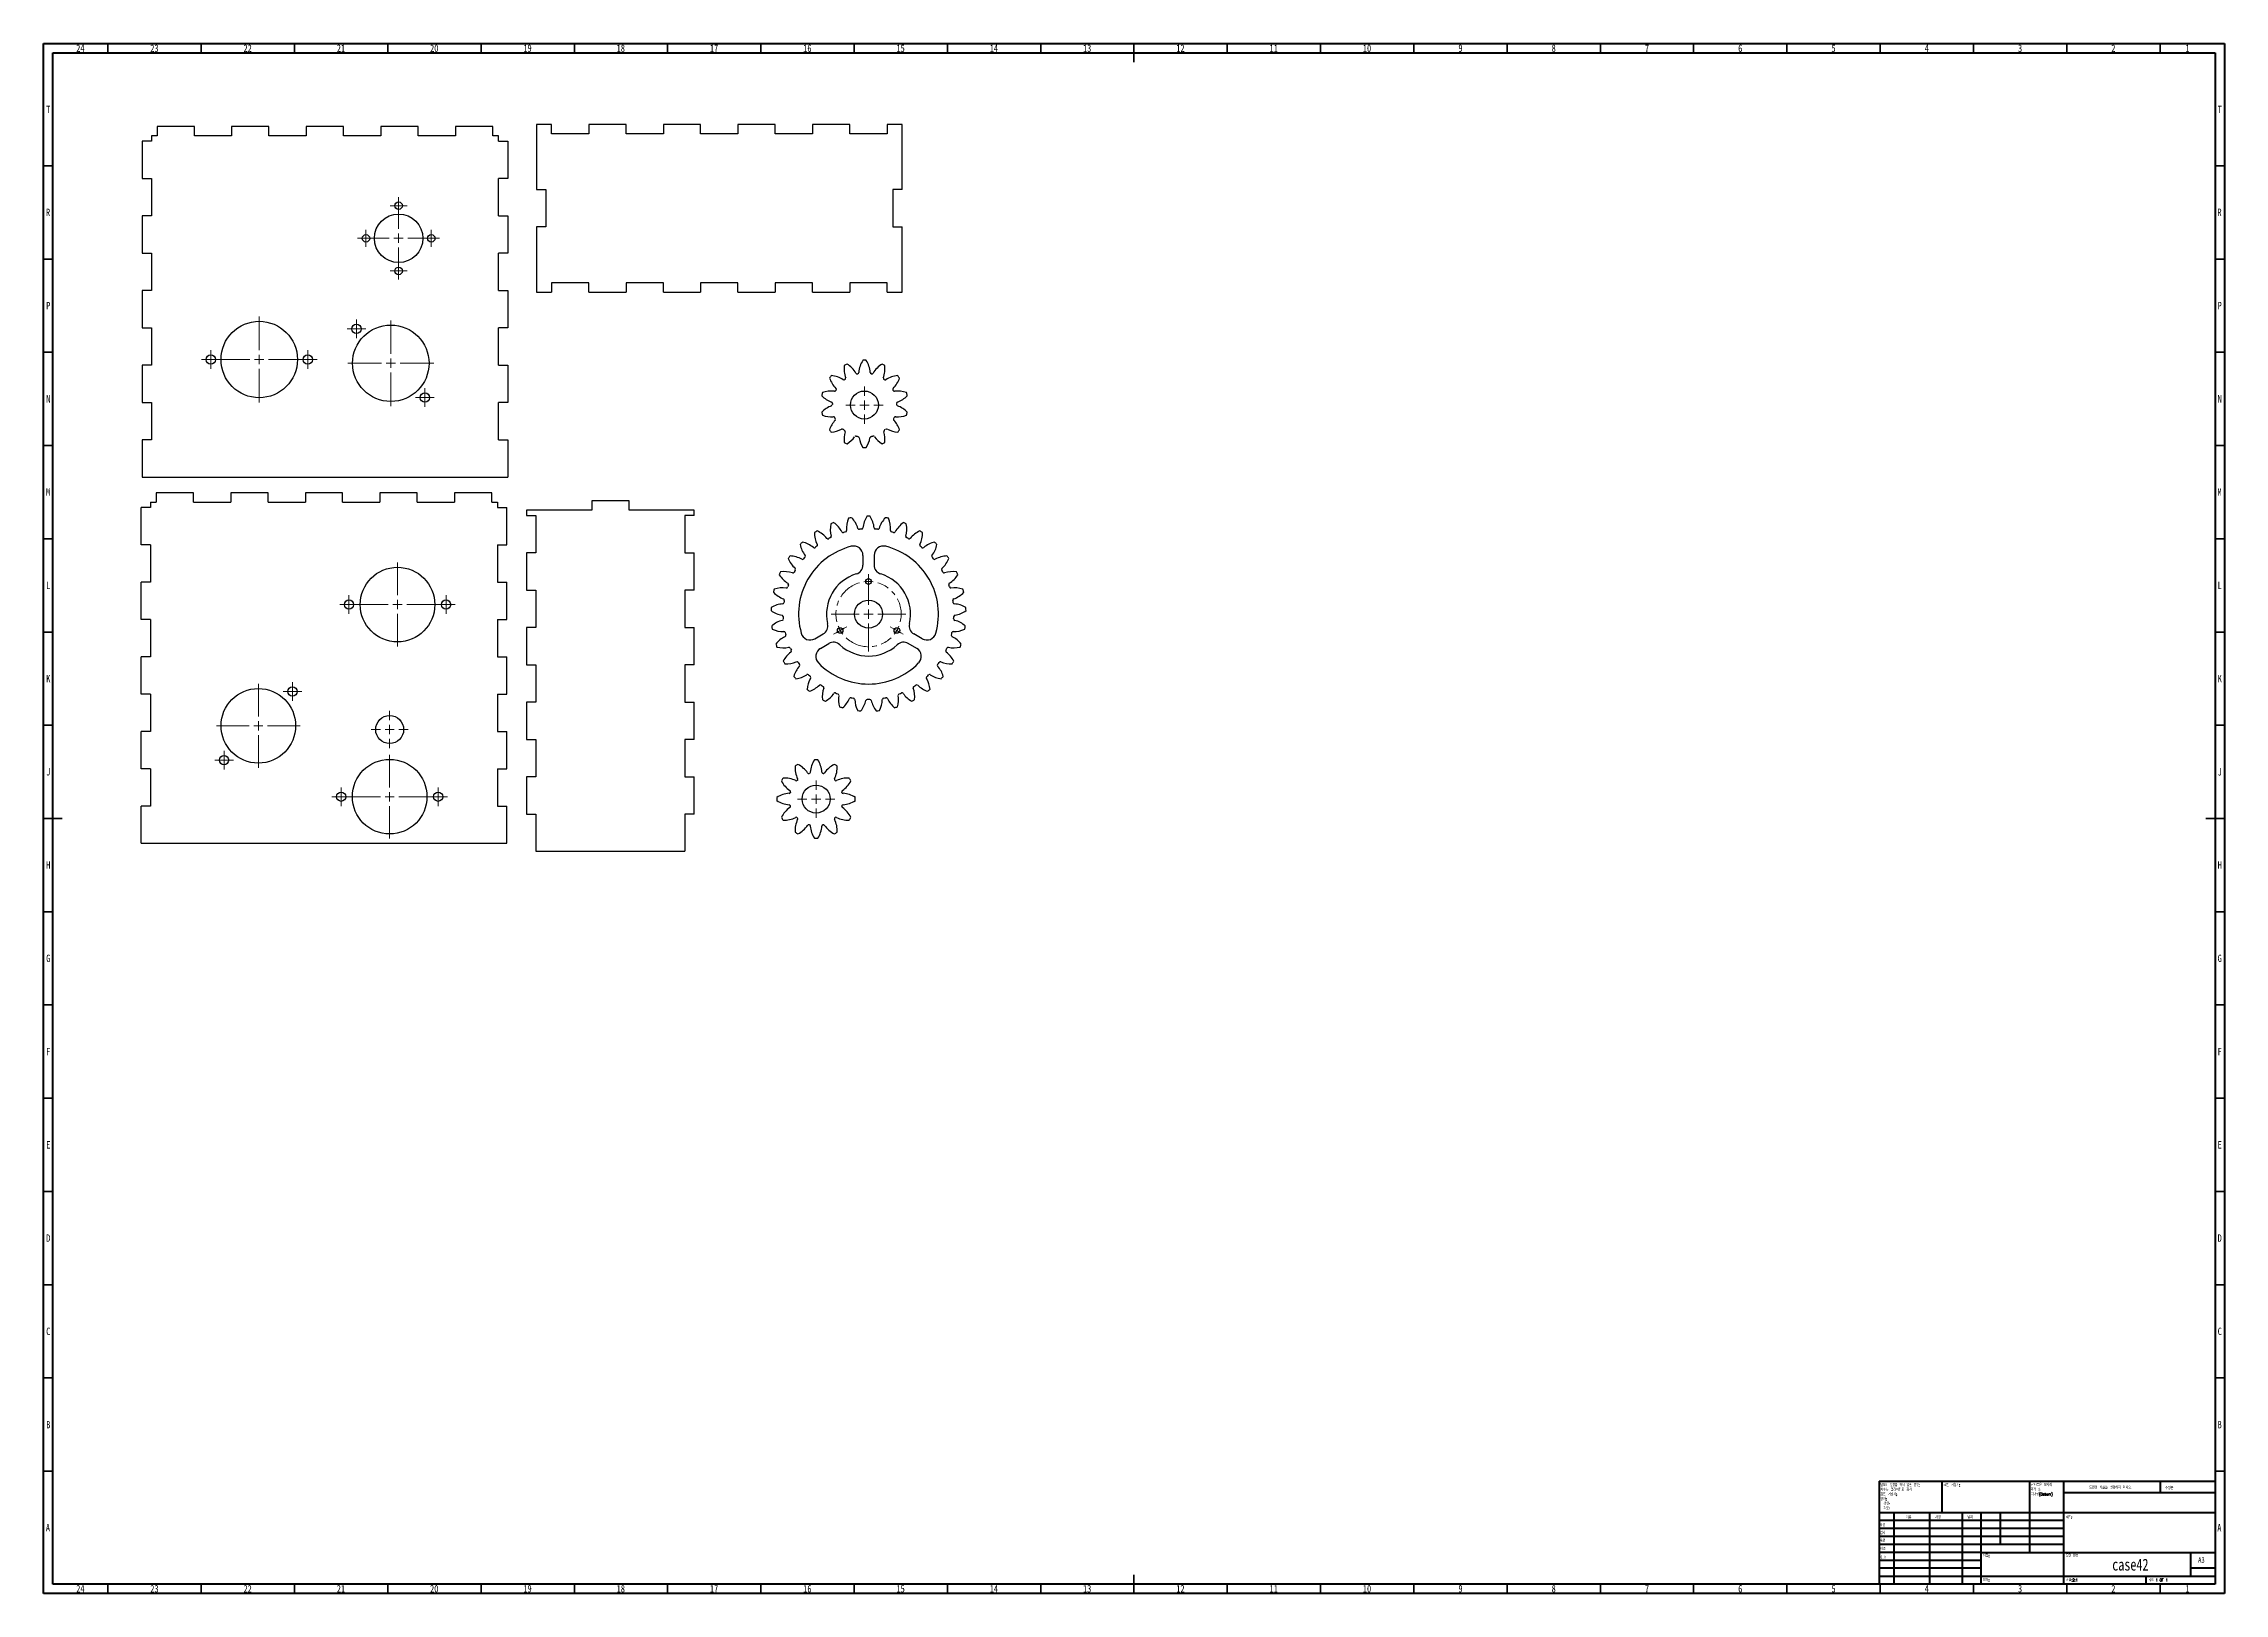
# Model space of a CAD drawing. Header units: millimetres. Extents: x 15 to 1184, y 5 to 836.
import ezdxf

# ---------------------------------------------------------------- set-up
doc = ezdxf.new("R2010")
doc.units = ezdxf.units.MM
doc.linetypes.add('CENTERX2', pattern=[20.32, 12.7, -2.54, 2.54, -2.54])
doc.styles.add('SLDTEXTSTYLE0', font='TXT', dxfattribs={"width": 0.75})
doc.styles.add('SLDTEXTSTYLE1', font='TXT', dxfattribs={"width": 0.75, "bigfont": 'bigfont'})
doc.styles.add('SLDTEXTSTYLE2', font='TXT', dxfattribs={"width": 0.691176, "bigfont": 'bigfont'})
doc.styles.add('SLDTEXTSTYLE3', font='TXT', dxfattribs={"width": 0.6875, "bigfont": 'bigfont'})
doc.styles.add('SLDTEXTSTYLE4', font='TXT', dxfattribs={"width": 0.7, "bigfont": 'bigfont'})
doc.styles.add('SLDTEXTSTYLE5', font='TXT', dxfattribs={"width": 0.666667, "bigfont": 'bigfont'})

msp = doc.modelspace()

# ---------------------------------------------------------------- texts
at = {"color": 7, "linetype": 'Continuous', "lineweight": 0}
for s, insert, char_height, attachment_point, style in [('24', (34.7, 835.5), 3.97, 2, 'SLDTEXTSTYLE0'), ('23', (74.4, 835.5), 3.97, 2, 'SLDTEXTSTYLE0'), ('22', (124.4, 835.5), 3.97, 2, 'SLDTEXTSTYLE0'), ('21', (174.4, 835.5), 3.97, 2, 'SLDTEXTSTYLE0'), ('20', (224.4, 835.5), 3.97, 2, 'SLDTEXTSTYLE0'), ('19', (274.4, 835.5), 3.97, 2, 'SLDTEXTSTYLE0'), ('18', (324.4, 835.5), 3.97, 2, 'SLDTEXTSTYLE0'), ('17', (374.4, 835.5), 3.97, 2, 'SLDTEXTSTYLE0'), ('16', (424.4, 835.5), 3.97, 2, 'SLDTEXTSTYLE0'), ('15', (474.4, 835.5), 3.97, 2, 'SLDTEXTSTYLE0'), ('14', (524.4, 835.5), 3.97, 2, 'SLDTEXTSTYLE0'), ('13', (574.4, 835.5), 3.97, 2, 'SLDTEXTSTYLE0'), ('12', (624.4, 835.5), 3.97, 2, 'SLDTEXTSTYLE0'), ('11', (674.4, 835.5), 3.97, 2, 'SLDTEXTSTYLE0'), ('10', (724.4, 835.5), 3.97, 2, 'SLDTEXTSTYLE0'), ('9', (774.5, 835.5), 3.97, 2, 'SLDTEXTSTYLE0'), ('8', (824.5, 835.5), 3.97, 2, 'SLDTEXTSTYLE0'), ('7', (874.5, 835.5), 3.97, 2, 'SLDTEXTSTYLE0'), ('6', (924.5, 835.5), 3.97, 2, 'SLDTEXTSTYLE0'), ('5', (974.5, 835.5), 3.97, 2, 'SLDTEXTSTYLE0'), ('4', (1024.5, 835.5), 3.97, 2, 'SLDTEXTSTYLE0'), ('3', (1074.5, 835.5), 3.97, 2, 'SLDTEXTSTYLE0'), ('2', (1124.5, 835.5), 3.97, 2, 'SLDTEXTSTYLE0'), ('1', (1164.2, 835.5), 3.97, 2, 'SLDTEXTSTYLE0'), ('T', (17.5, 802.7), 3.97, 2, 'SLDTEXTSTYLE0'), ('T', (1181.5, 802.7), 3.97, 2, 'SLDTEXTSTYLE0'), ('R', (17.4, 747.5), 3.97, 2, 'SLDTEXTSTYLE0'), ('R', (1181.4, 747.5), 3.97, 2, 'SLDTEXTSTYLE0'), ('P', (17.5, 697.5), 3.97, 2, 'SLDTEXTSTYLE0'), ('P', (1181.5, 697.5), 3.97, 2, 'SLDTEXTSTYLE0'), ('N', (17.5, 647.5), 3.97, 2, 'SLDTEXTSTYLE0'), ('N', (1181.5, 647.5), 3.97, 2, 'SLDTEXTSTYLE0'), ('M', (17.4, 597.5), 3.97, 2, 'SLDTEXTSTYLE0'), ('M', (1181.4, 597.5), 3.97, 2, 'SLDTEXTSTYLE0'), ('L', (17.5, 547.5), 3.97, 2, 'SLDTEXTSTYLE0'), ('L', (1181.5, 547.5), 3.97, 2, 'SLDTEXTSTYLE0'), ('K', (17.5, 497.5), 3.97, 2, 'SLDTEXTSTYLE0'), ('K', (1181.5, 497.5), 3.97, 2, 'SLDTEXTSTYLE0'), ('J', (17.5, 447.5), 3.97, 2, 'SLDTEXTSTYLE0'), ('J', (1181.5, 447.5), 3.97, 2, 'SLDTEXTSTYLE0'), ('H', (17.5, 397.5), 3.97, 2, 'SLDTEXTSTYLE0'), ('H', (1181.5, 397.5), 3.97, 2, 'SLDTEXTSTYLE0'), ('G', (17.5, 347.5), 3.97, 2, 'SLDTEXTSTYLE0'), ('G', (1181.5, 347.5), 3.97, 2, 'SLDTEXTSTYLE0'), ('F', (17.5, 297.5), 3.97, 2, 'SLDTEXTSTYLE0'), ('F', (1181.5, 297.5), 3.97, 2, 'SLDTEXTSTYLE0'), ('E', (17.5, 247.5), 3.97, 2, 'SLDTEXTSTYLE0'), ('E', (1181.5, 247.5), 3.97, 2, 'SLDTEXTSTYLE0'), ('D', (17.5, 197.5), 3.97, 2, 'SLDTEXTSTYLE0'), ('D', (1181.5, 197.5), 3.97, 2, 'SLDTEXTSTYLE0'), ('C', (17.5, 147.5), 3.97, 2, 'SLDTEXTSTYLE0'), ('C', (1181.5, 147.5), 3.97, 2, 'SLDTEXTSTYLE0'), ('B', (17.5, 97.5), 3.97, 2, 'SLDTEXTSTYLE0'), ('B', (1181.5, 97.5), 3.97, 2, 'SLDTEXTSTYLE0'), ('표면 거칠기:', (1033.4, 63.9), 1.5, 1, 'SLDTEXTSTYLE1'), ('도면의 배율을 변경하지 마시오.', (1111.6, 62.5), 1.5, 1, 'SLDTEXTSTYLE1'), ('수정본', (1152.3, 62.3), 1.5, 1, 'SLDTEXTSTYLE1'), ('A', (17.3, 42.2), 3.97, 2, 'SLDTEXTSTYLE0'), ('작성', (999.2, 42.4), 1.5, 1, 'SLDTEXTSTYLE1'), ('검사', (999.4, 38.2), 1.5, 1, 'SLDTEXTSTYLE1'), ('이름', (1013.3, 46.5), 1.5, 1, 'SLDTEXTSTYLE1'), ('서명', (1029, 46.6), 1.5, 1, 'SLDTEXTSTYLE1'), ('날짜', (1046.2, 46.6), 1.5, 1, 'SLDTEXTSTYLE1'), ('제목:', (1099, 46.6), 1.5, 1, 'SLDTEXTSTYLE1'), ('A', (1181.3, 42.2), 3.97, 2, 'SLDTEXTSTYLE0'), ('승인', (999.4, 34.1), 1.5, 1, 'SLDTEXTSTYLE1'), ('제조', (999.5, 29.7), 1.5, 1, 'SLDTEXTSTYLE1'), ('Q.A', (999.7, 25.3), 1.5, 1, 'SLDTEXTSTYLE0'), ('재질:', (1054.6, 26), 1.5, 1, 'SLDTEXTSTYLE1'), ('도면 번호', (1099.1, 26), 1.5, 1, 'SLDTEXTSTYLE4'), ('case42', (1133.6, 23.6), 6.35, 2, 'SLDTEXTSTYLE0'), ('A3', (1169.9, 24.4), 2.91, 1, 'SLDTEXTSTYLE0'), ('무게:', (1054.6, 12.9), 1.5, 1, 'SLDTEXTSTYLE1'), ('배율:2:1', (1099.1, 12.9), 1.5, 1, 'SLDTEXTSTYLE1'), ('시트 1 OF 1', (1143.5, 12.9), 1.5, 1, 'SLDTEXTSTYLE5'), ('24', (34.7, 9.5), 3.97, 2, 'SLDTEXTSTYLE0'), ('23', (74.4, 9.5), 3.97, 2, 'SLDTEXTSTYLE0'), ('22', (124.4, 9.5), 3.97, 2, 'SLDTEXTSTYLE0'), ('21', (174.4, 9.5), 3.97, 2, 'SLDTEXTSTYLE0'), ('20', (224.4, 9.5), 3.97, 2, 'SLDTEXTSTYLE0'), ('19', (274.4, 9.5), 3.97, 2, 'SLDTEXTSTYLE0'), ('18', (324.4, 9.5), 3.97, 2, 'SLDTEXTSTYLE0'), ('17', (374.4, 9.5), 3.97, 2, 'SLDTEXTSTYLE0'), ('16', (424.4, 9.5), 3.97, 2, 'SLDTEXTSTYLE0'), ('15', (474.4, 9.5), 3.97, 2, 'SLDTEXTSTYLE0'), ('14', (524.4, 9.5), 3.97, 2, 'SLDTEXTSTYLE0'), ('13', (574.4, 9.5), 3.97, 2, 'SLDTEXTSTYLE0'), ('12', (624.4, 9.5), 3.97, 2, 'SLDTEXTSTYLE0'), ('11', (674.4, 9.5), 3.97, 2, 'SLDTEXTSTYLE0'), ('10', (724.4, 9.5), 3.97, 2, 'SLDTEXTSTYLE0'), ('9', (774.5, 9.5), 3.97, 2, 'SLDTEXTSTYLE0'), ('8', (824.5, 9.5), 3.97, 2, 'SLDTEXTSTYLE0'), ('7', (874.5, 9.5), 3.97, 2, 'SLDTEXTSTYLE0'), ('6', (924.5, 9.5), 3.97, 2, 'SLDTEXTSTYLE0'), ('5', (974.5, 9.5), 3.97, 2, 'SLDTEXTSTYLE0'), ('4', (1024.5, 9.5), 3.97, 2, 'SLDTEXTSTYLE0'), ('3', (1074.5, 9.5), 3.97, 2, 'SLDTEXTSTYLE0'), ('2', (1124.5, 9.5), 3.97, 2, 'SLDTEXTSTYLE0'), ('1', (1164.2, 9.5), 3.97, 2, 'SLDTEXTSTYLE0')]:
    msp.add_mtext(s, dxfattribs=dict(at, insert=insert, char_height=char_height, attachment_point=attachment_point, style=style))

# ---------------------------------------------------------------- blocks, each defined once
blk = doc.blocks.new('SW_NOTE_0')
at = {"color": 0, "linetype": 'Continuous', "lineweight": 0, "char_height": 1.5, "attachment_point": 1}
for s, insert, style in [('별도의 설정을 하지 않은 경우:', (0, 1.9), 'SLDTEXTSTYLE2'), ('치수는 밀리미터로 표시', (0, -0.6), 'SLDTEXTSTYLE1'), ('표면 거칠기:', (0, -3.1), 'SLDTEXTSTYLE1'), ('공차:', (0, -5.6), 'SLDTEXTSTYLE1'), ('각도:', (1.7, -10.6), 'SLDTEXTSTYLE1'), ('선형:', (1.7, -8.1), 'SLDTEXTSTYLE1')]:
    blk.add_mtext(s, dxfattribs=dict(at, insert=insert, style=style))
blk = doc.blocks.new('SW_NOTE_0_1')
at = {"color": 0, "linetype": 'Continuous', "lineweight": 0, "char_height": 1.5, "attachment_point": 1}
for s, insert, style in [('날카로운 모서리', (0, 1.9), 'SLDTEXTSTYLE1'), ('제거 및', (0, -0.6), 'SLDTEXTSTYLE3'), ('디버링(Deburr)', (0, -3.1), 'SLDTEXTSTYLE1')]:
    blk.add_mtext(s, dxfattribs=dict(at, insert=insert, style=style))
blk = doc.blocks.new('SW_CENTERMARKSYMBOL_0')
at = {"color": 0, "linetype": 'Continuous', "lineweight": 18}
for p, q in [((0, 5), (0, 23)), ((-5, 0), (-23, 0)), ((0, 0), (-2.5, 0)), ((0, 0), (0, 2.5)), ((0, 0), (0, -2.5)), ((0, 0), (2.5, 0)), ((5, 0), (23, 0)), ((0, -5), (0, -23))]:
    blk.add_line(p, q, dxfattribs=at)
blk = doc.blocks.new('SW_CENTERMARKSYMBOL_1')
at = {"color": 0, "linetype": 'Continuous', "lineweight": 18}
for p, q in [((-2.5, 0), (-5, 0)), ((0, 0), (-2.5, 0)), ((0, 2.5), (0, 5)), ((0, 0), (0, 2.5)), ((0, 0), (0, -2.5)), ((0, 0), (2.5, 0)), ((2.5, 0), (5, 0)), ((0, -2.5), (0, -5))]:
    blk.add_line(p, q, dxfattribs=at)
blk = doc.blocks.new('SW_CENTERMARKSYMBOL_2')
at = {"color": 0, "linetype": 'Continuous', "lineweight": 18}
for p, q in [((-2.5, 0), (-5, 0)), ((0, 0), (-2.5, 0)), ((0, 2.5), (0, 5)), ((0, 0), (0, 2.5)), ((0, 0), (0, -2.5)), ((0, 0), (2.5, 0)), ((2.5, 0), (5, 0)), ((0, -2.5), (0, -5))]:
    blk.add_line(p, q, dxfattribs=at)
blk = doc.blocks.new('SW_CENTERMARKSYMBOL_3')
at = {"color": 0, "linetype": 'Continuous', "lineweight": 18}
for p, q in [((-2.5, 0), (-4.5, 0)), ((0, 0), (-2.5, 0)), ((0, 2.5), (0, 4.5)), ((0, 0), (0, 2.5)), ((0, 0), (0, -2.5)), ((0, 0), (2.5, 0)), ((2.5, 0), (4.5, 0)), ((0, -2.5), (0, -4.5))]:
    blk.add_line(p, q, dxfattribs=at)
blk = doc.blocks.new('SW_CENTERMARKSYMBOL_4')
at = {"color": 0, "linetype": 'Continuous', "lineweight": 18}
for p, q in [((0, 5), (0, 23)), ((-5, 0), (-23, 0)), ((0, 0), (-2.5, 0)), ((0, 0), (0, 2.5)), ((0, 0), (0, -2.5)), ((0, 0), (2.5, 0)), ((5, 0), (23, 0)), ((0, -5), (0, -23))]:
    blk.add_line(p, q, dxfattribs=at)
blk = doc.blocks.new('SW_CENTERMARKSYMBOL_5')
at = {"color": 0, "linetype": 'Continuous', "lineweight": 18}
for p, q in [((-2.5, 0), (-5, 0)), ((0, 0), (-2.5, 0)), ((0, 2.5), (0, 5)), ((0, 0), (0, 2.5)), ((0, 0), (0, -2.5)), ((0, 0), (2.5, 0)), ((2.5, 0), (5, 0)), ((0, -2.5), (0, -5))]:
    blk.add_line(p, q, dxfattribs=at)
blk = doc.blocks.new('SW_CENTERMARKSYMBOL_6')
at = {"color": 0, "linetype": 'Continuous', "lineweight": 18}
for p, q in [((-2.5, 0), (-5, 0)), ((0, 0), (-2.5, 0)), ((0, 2.5), (0, 5)), ((0, 0), (0, 2.5)), ((0, 0), (0, -2.5)), ((0, 0), (2.5, 0)), ((2.5, 0), (5, 0)), ((0, -2.5), (0, -5))]:
    blk.add_line(p, q, dxfattribs=at)
blk = doc.blocks.new('SW_CENTERMARKSYMBOL_7')
at = {"color": 0, "linetype": 'Continuous', "lineweight": 18}
for p, q in [((0, 5), (0, 15.5)), ((-5, 0), (-15.5, 0)), ((0, 0), (-2.5, 0)), ((0, 0), (0, 2.5)), ((0, 0), (0, -2.5)), ((0, 0), (2.5, 0)), ((5, 0), (15.5, 0)), ((0, -5), (0, -15.5))]:
    blk.add_line(p, q, dxfattribs=at)
blk = doc.blocks.new('SW_CENTERMARKSYMBOL_8')
at = {"color": 0, "linetype": 'Continuous', "lineweight": 18}
for p, q in [((-2.5, 0), (-4.5, 0)), ((0, 0), (-2.5, 0)), ((0, 2.5), (0, 4.5)), ((0, 0), (0, 2.5)), ((0, 0), (0, -2.5)), ((0, 0), (2.5, 0)), ((2.5, 0), (4.5, 0)), ((0, -2.5), (0, -4.5))]:
    blk.add_line(p, q, dxfattribs=at)
blk = doc.blocks.new('SW_CENTERMARKSYMBOL_9')
at = {"color": 0, "linetype": 'Continuous', "lineweight": 18}
for p, q in [((-2.5, 0), (-4.5, 0)), ((0, 0), (-2.5, 0)), ((0, 2.5), (0, 4.5)), ((0, 0), (0, 2.5)), ((0, 0), (0, -2.5)), ((0, 0), (2.5, 0)), ((2.5, 0), (4.5, 0)), ((0, -2.5), (0, -4.5))]:
    blk.add_line(p, q, dxfattribs=at)
blk = doc.blocks.new('SW_CENTERMARKSYMBOL_10')
at = {"color": 0, "linetype": 'Continuous', "lineweight": 18}
for p, q in [((-2.5, 0), (-4.5, 0)), ((0, 0), (-2.5, 0)), ((0, 2.5), (0, 4.5)), ((0, 0), (0, 2.5)), ((0, 0), (0, -2.5)), ((0, 0), (2.5, 0)), ((2.5, 0), (4.5, 0)), ((0, -2.5), (0, -4.5))]:
    blk.add_line(p, q, dxfattribs=at)
blk = doc.blocks.new('SW_CENTERMARKSYMBOL_11')
at = {"color": 0, "linetype": 'Continuous', "lineweight": 18}
for p, q in [((-5, 0), (-10, 0)), ((0, 0), (-2.5, 0)), ((0, 5), (0, 10)), ((0, 0), (0, 2.5)), ((0, 0), (0, -2.5)), ((0, 0), (2.5, 0)), ((5, 0), (10, 0)), ((0, -5), (0, -10))]:
    blk.add_line(p, q, dxfattribs=at)
blk = doc.blocks.new('SW_CENTERMARKSYMBOL_12')
at = {"color": 0, "linetype": 'Continuous', "lineweight": 18}
for p, q in [((0, 5), (0, 22.5)), ((-5, 0), (-22.5, 0)), ((0, 0), (-2.5, 0)), ((0, 0), (0, 2.5)), ((0, 0), (0, -2.5)), ((0, 0), (2.5, 0)), ((5, 0), (22.5, 0)), ((0, -5), (0, -22.5))]:
    blk.add_line(p, q, dxfattribs=at)
blk = doc.blocks.new('SW_CENTERMARKSYMBOL_13')
at = {"color": 0, "linetype": 'Continuous', "lineweight": 18}
for p, q in [((0, 5), (0, 22.5)), ((-5, 0), (-22.5, 0)), ((0, 0), (-2.5, 0)), ((0, 0), (0, 2.5)), ((0, 0), (0, -2.5)), ((0, 0), (2.5, 0)), ((5, 0), (22.5, 0)), ((0, -5), (0, -22.5))]:
    blk.add_line(p, q, dxfattribs=at)
blk = doc.blocks.new('SW_CENTERMARKSYMBOL_14')
at = {"color": 0, "linetype": 'Continuous', "lineweight": 18}
for p, q in [((0, 5), (0, 22.5)), ((-5, 0), (-22.5, 0)), ((0, 0), (-2.5, 0)), ((0, 0), (0, 2.5)), ((0, 0), (0, -2.5)), ((0, 0), (2.5, 0)), ((5, 0), (22.5, 0)), ((0, -5), (0, -22.5))]:
    blk.add_line(p, q, dxfattribs=at)
blk = doc.blocks.new('SW_CENTERMARKSYMBOL_15')
at = {"color": 0, "linetype": 'Continuous', "lineweight": 18}
for p, q in [((-2.5, 0), (-5, 0)), ((0, 0), (-2.5, 0)), ((0, 2.5), (0, 5)), ((0, 0), (0, 2.5)), ((0, 0), (0, -2.5)), ((0, 0), (2.5, 0)), ((2.5, 0), (5, 0)), ((0, -2.5), (0, -5))]:
    blk.add_line(p, q, dxfattribs=at)
blk = doc.blocks.new('SW_CENTERMARKSYMBOL_16')
at = {"color": 0, "linetype": 'Continuous', "lineweight": 18}
for p, q in [((-2.5, 0), (-5, 0)), ((0, 0), (-2.5, 0)), ((0, 2.5), (0, 5)), ((0, 0), (0, 2.5)), ((0, 0), (0, -2.5)), ((0, 0), (2.5, 0)), ((2.5, 0), (5, 0)), ((0, -2.5), (0, -5))]:
    blk.add_line(p, q, dxfattribs=at)
blk = doc.blocks.new('SW_CENTERMARKSYMBOL_17')
at = {"color": 0, "linetype": 'Continuous', "lineweight": 18}
for p, q in [((-2.5, 0), (-5, 0)), ((0, 0), (-2.5, 0)), ((0, 2.5), (0, 5)), ((0, 0), (0, 2.5)), ((0, 0), (0, -2.5)), ((0, 0), (2.5, 0)), ((2.5, 0), (5, 0)), ((0, -2.5), (0, -5))]:
    blk.add_line(p, q, dxfattribs=at)
blk = doc.blocks.new('SW_CENTERMARKSYMBOL_18')
at = {"color": 0, "linetype": 'Continuous', "lineweight": 18}
for p, q in [((-2.5, 0), (-5, 0)), ((0, 0), (-2.5, 0)), ((0, 2.5), (0, 5)), ((0, 0), (0, 2.5)), ((0, 0), (0, -2.5)), ((0, 0), (2.5, 0)), ((2.5, 0), (5, 0)), ((0, -2.5), (0, -5))]:
    blk.add_line(p, q, dxfattribs=at)
blk = doc.blocks.new('SW_CENTERMARKSYMBOL_19')
at = {"color": 0, "linetype": 'Continuous', "lineweight": 18}
for p, q in [((-2.5, 0), (-5, 0)), ((0, 0), (-2.5, 0)), ((0, 2.5), (0, 5)), ((0, 0), (0, 2.5)), ((0, 0), (0, -2.5)), ((0, 0), (2.5, 0)), ((2.5, 0), (5, 0)), ((0, -2.5), (0, -5))]:
    blk.add_line(p, q, dxfattribs=at)
blk = doc.blocks.new('SW_CENTERMARKSYMBOL_20')
at = {"color": 0, "linetype": 'Continuous', "lineweight": 18}
for p, q in [((-2.5, 0), (-5, 0)), ((0, 0), (-2.5, 0)), ((0, 2.5), (0, 5)), ((0, 0), (0, 2.5)), ((0, 0), (0, -2.5)), ((0, 0), (2.5, 0)), ((2.5, 0), (5, 0)), ((0, -2.5), (0, -5))]:
    blk.add_line(p, q, dxfattribs=at)
blk = doc.blocks.new('SW_CENTERMARKSYMBOL_21')
at = {"color": 0, "linetype": 'Continuous', "lineweight": 18}
for p, q in [((15.2, 28.8), (15.2, 30.3)), ((15.2, 13.8), (15.2, 28.8)), ((15.2, 26.3), (15.2, 28.8)), ((15.2, 26.3), (15.2, 23.8)), ((15.2, 23.8), (15.2, 22.3)), ((10.2, 8.8), (-4.8, 8.8)), ((0, 0), (-2.2, -1.2)), ((0, 0), (2.2, 1.3)), ((2.2, 1.3), (3.5, 2)), ((15.2, 8.8), (12.7, 8.8)), ((15.2, 8.8), (15.2, 11.3)), ((15.2, 8.8), (15.2, 6.3)), ((15.2, 8.8), (17.7, 8.8)), ((15.2, 3.8), (15.2, -11.2)), ((20.2, 8.8), (35.2, 8.8)), ((28.1, 1.3), (26.8, 2)), ((30.3, 0), (28.1, 1.3)), ((30.3, 0), (32.5, -1.2)), ((-2.2, -1.2), (-3.5, -2)), ((32.5, -1.2), (33.8, -2))]:
    blk.add_line(p, q, dxfattribs=at)
at = {"color": 0, "linetype": 'CENTERX2', "lineweight": 0}
for start, end in [(106.3702, 193.6298), (346.3702, 73.6298), (226.3702, 313.6298)]:
    blk.add_arc((15.2, 8.8), 17.5, start, end, dxfattribs=at)
at = {"color": 0, "linetype": 'Continuous', "lineweight": 0}
for start, end in [(90, 98.1851), (81.8149, 90), (201.8149, 210), (321.8149, 330), (330, 338.1851), (210, 218.1851)]:
    blk.add_arc((15.2, 8.8), 17.5, start, end, dxfattribs=at)
blk = doc.blocks.new('SW_CENTERMARKSYMBOL_22')
at = {"color": 0, "linetype": 'Continuous', "lineweight": 18}
for p, q in [((-5, 0), (-10, 0)), ((0, 0), (-2.5, 0)), ((0, 5), (0, 10)), ((0, 0), (0, 2.5)), ((0, 0), (0, -2.5)), ((0, 0), (2.5, 0)), ((5, 0), (10, 0)), ((0, -5), (0, -10))]:
    blk.add_line(p, q, dxfattribs=at)
blk = doc.blocks.new('SW_CENTERMARKSYMBOL_23')
at = {"color": 0, "linetype": 'Continuous', "lineweight": 18}
for p, q in [((-5, 0), (-10, 0)), ((0, 0), (-2.5, 0)), ((0, 5), (0, 10)), ((0, 0), (0, 2.5)), ((0, 0), (0, -2.5)), ((0, 0), (2.5, 0)), ((5, 0), (10, 0)), ((0, -5), (0, -10))]:
    blk.add_line(p, q, dxfattribs=at)

# ---------------------------------------------------------------- linework, layer by layer
at = {"color": 7, "linetype": 'Continuous', "lineweight": 70}
for p, q in [((15, 5), (15, 836)), ((15, 836), (1184, 836)), ((20, 10), (20, 831)), ((20, 831), (1179, 831)), ((1179, 831), (1179, 10)), ((1184, 836), (1184, 5)), ((1184, 5), (15, 5)), ((1179, 10), (20, 10))]:
    msp.add_line(p, q, dxfattribs=at)
at = {"color": 7, "linetype": 'Continuous', "lineweight": 35}
for p, q in [((49.5, 831), (49.5, 836)), ((99.5, 831), (99.5, 836)), ((149.5, 831), (149.5, 836)), ((199.5, 831), (199.5, 836)), ((249.5, 831), (249.5, 836)), ((299.5, 831), (299.5, 836)), ((349.5, 831), (349.5, 836)), ((399.5, 831), (399.5, 836)), ((449.5, 831), (449.5, 836)), ((499.5, 831), (499.5, 836)), ((549.5, 831), (549.5, 836)), ((599.5, 836), (599.5, 826)), ((599.5, 831), (599.5, 836)), ((649.5, 831), (649.5, 836)), ((699.5, 831), (699.5, 836)), ((749.5, 831), (749.5, 836)), ((799.5, 831), (799.5, 836)), ((849.5, 831), (849.5, 836)), ((899.5, 831), (899.5, 836)), ((949.5, 831), (949.5, 836)), ((999.5, 831), (999.5, 836)), ((1049.5, 831), (1049.5, 836)), ((1099.5, 831), (1099.5, 836)), ((1149.5, 831), (1149.5, 836)), ((20, 770.5), (15, 770.5)), ((1179, 770.5), (1184, 770.5)), ((20, 720.5), (15, 720.5)), ((1179, 720.5), (1184, 720.5)), ((20, 670.5), (15, 670.5)), ((1179, 670.5), (1184, 670.5)), ((20, 620.5), (15, 620.5)), ((1179, 620.5), (1184, 620.5)), ((20, 570.5), (15, 570.5)), ((1179, 570.5), (1184, 570.5)), ((20, 520.5), (15, 520.5)), ((1179, 520.5), (1184, 520.5)), ((20, 470.5), (15, 470.5)), ((1179, 470.5), (1184, 470.5)), ((15, 420.5), (25, 420.5)), ((20, 420.5), (15, 420.5)), ((1184, 420.5), (1174, 420.5)), ((1179, 420.5), (1184, 420.5)), ((20, 370.5), (15, 370.5)), ((1179, 370.5), (1184, 370.5)), ((20, 320.5), (15, 320.5)), ((1179, 320.5), (1184, 320.5)), ((20, 270.5), (15, 270.5)), ((1179, 270.5), (1184, 270.5)), ((20, 220.5), (15, 220.5)), ((1179, 220.5), (1184, 220.5)), ((20, 170.5), (15, 170.5)), ((1179, 170.5), (1184, 170.5)), ((20, 120.5), (15, 120.5)), ((1179, 120.5), (1184, 120.5)), ((20, 70.5), (15, 70.5)), ((1179, 70.5), (1184, 70.5)), ((599.5, 5), (599.5, 15)), ((49.5, 10), (49.5, 5)), ((99.5, 10), (99.5, 5)), ((149.5, 10), (149.5, 5)), ((199.5, 10), (199.5, 5)), ((249.5, 10), (249.5, 5)), ((299.5, 10), (299.5, 5)), ((349.5, 10), (349.5, 5)), ((399.5, 10), (399.5, 5)), ((449.5, 10), (449.5, 5)), ((499.5, 10), (499.5, 5)), ((549.5, 10), (549.5, 5)), ((599.5, 10), (599.5, 5)), ((649.5, 10), (649.5, 5)), ((699.5, 10), (699.5, 5)), ((749.5, 10), (749.5, 5)), ((799.5, 10), (799.5, 5)), ((849.5, 10), (849.5, 5)), ((899.5, 10), (899.5, 5)), ((949.5, 10), (949.5, 5)), ((999.5, 10), (999.5, 5)), ((1049.5, 10), (1049.5, 5)), ((1099.5, 10), (1099.5, 5)), ((1149.5, 10), (1149.5, 5))]:
    msp.add_line(p, q, dxfattribs=at)
at = {"color": 7, "linetype": 'Continuous', "lineweight": 25}
for p, q in [((67.8, 783.6), (67.8, 763.6)), ((72.8, 783.6), (67.8, 783.6)), ((72.8, 786.6), (72.8, 783.6)), ((75.8, 786.6), (72.8, 786.6)), ((75.8, 791.6), (75.8, 786.6)), ((95.8, 791.6), (75.8, 791.6)), ((95.8, 786.6), (95.8, 791.6)), ((115.8, 786.6), (95.8, 786.6)), ((115.8, 791.6), (115.8, 786.6)), ((135.8, 791.6), (115.8, 791.6)), ((135.8, 786.6), (135.8, 791.6)), ((155.8, 786.6), (135.8, 786.6)), ((155.8, 791.6), (155.8, 786.6)), ((175.8, 791.6), (155.8, 791.6)), ((175.8, 786.6), (175.8, 791.6)), ((195.8, 786.6), (175.8, 786.6)), ((195.8, 791.6), (195.8, 786.6)), ((215.8, 791.6), (195.8, 791.6)), ((215.8, 786.6), (215.8, 791.6)), ((235.8, 786.6), (215.8, 786.6)), ((235.8, 791.6), (235.8, 786.6)), ((255.8, 791.6), (235.8, 791.6)), ((255.8, 786.6), (255.8, 791.6)), ((258.8, 786.6), (255.8, 786.6)), ((258.8, 783.6), (258.8, 786.6)), ((258.8, 783.6), (263.8, 783.6)), ((263.8, 783.6), (263.8, 763.6)), ((287.2, 792.7), (279.2, 792.7)), ((279.2, 792.7), (279.2, 757.7)), ((287.2, 787.7), (287.2, 792.7)), ((307.2, 787.7), (287.2, 787.7)), ((307.2, 792.7), (307.2, 787.7)), ((327.2, 792.7), (307.2, 792.7)), ((327.2, 787.7), (327.2, 792.7)), ((347.2, 787.7), (327.2, 787.7)), ((347.2, 792.7), (347.2, 787.7)), ((367.2, 792.7), (347.2, 792.7)), ((367.2, 787.7), (367.2, 792.7)), ((387.2, 787.7), (367.2, 787.7)), ((387.2, 792.7), (387.2, 787.7)), ((407.2, 792.7), (387.2, 792.7)), ((407.2, 787.7), (407.2, 792.7)), ((427.2, 787.7), (407.2, 787.7)), ((427.2, 792.7), (427.2, 787.7)), ((447.2, 792.7), (427.2, 792.7)), ((447.2, 787.7), (447.2, 792.7)), ((467.2, 787.7), (447.2, 787.7)), ((467.2, 792.7), (467.2, 787.7)), ((475.2, 792.7), (467.2, 792.7)), ((475.2, 757.7), (475.2, 792.7)), ((67.8, 763.6), (72.8, 763.6)), ((72.8, 763.6), (72.8, 743.6)), ((263.8, 763.6), (258.8, 763.6)), ((258.8, 743.6), (258.8, 763.6)), ((279.2, 757.7), (284.2, 757.7)), ((284.2, 757.7), (284.2, 737.7)), ((475.2, 757.7), (470.2, 757.7)), ((470.2, 757.7), (470.2, 737.7)), ((67.8, 743.6), (67.8, 723.6)), ((72.8, 743.6), (67.8, 743.6)), ((258.8, 743.6), (263.8, 743.6)), ((263.8, 743.6), (263.8, 723.6)), ((284.2, 737.7), (279.2, 737.7)), ((279.2, 737.7), (279.2, 702.7)), ((470.2, 737.7), (475.2, 737.7)), ((475.2, 702.7), (475.2, 737.7)), ((67.8, 723.6), (72.8, 723.6)), ((72.8, 723.6), (72.8, 703.6)), ((263.8, 723.6), (258.8, 723.6)), ((258.8, 703.6), (258.8, 723.6)), ((67.8, 703.6), (67.8, 683.6)), ((72.8, 703.6), (67.8, 703.6)), ((258.8, 703.6), (263.8, 703.6)), ((263.8, 703.6), (263.8, 683.6)), ((279.2, 702.7), (287.2, 702.7)), ((307.2, 707.7), (287.2, 707.7)), ((287.2, 707.7), (287.2, 702.7)), ((307.2, 702.7), (307.2, 707.7)), ((307.2, 702.7), (327.2, 702.7)), ((347.2, 707.7), (327.2, 707.7)), ((327.2, 707.7), (327.2, 702.7)), ((347.2, 702.7), (347.2, 707.7)), ((347.2, 702.7), (367.2, 702.7)), ((387.2, 707.7), (367.2, 707.7)), ((367.2, 707.7), (367.2, 702.7)), ((387.2, 702.7), (387.2, 707.7)), ((387.2, 702.7), (407.2, 702.7)), ((427.2, 707.7), (407.2, 707.7)), ((407.2, 707.7), (407.2, 702.7)), ((427.2, 702.7), (427.2, 707.7)), ((427.2, 702.7), (447.2, 702.7)), ((467.2, 707.7), (447.2, 707.7)), ((447.2, 707.7), (447.2, 702.7)), ((467.2, 702.7), (467.2, 707.7)), ((467.2, 702.7), (475.2, 702.7)), ((67.8, 683.6), (72.8, 683.6)), ((72.8, 683.6), (72.8, 663.6)), ((263.8, 683.6), (258.8, 683.6)), ((258.8, 663.6), (258.8, 683.6)), ((67.8, 663.6), (67.8, 643.6)), ((72.8, 663.6), (67.8, 663.6)), ((258.8, 663.6), (263.8, 663.6)), ((263.8, 663.6), (263.8, 643.6)), ((67.8, 643.6), (72.8, 643.6)), ((72.8, 643.6), (72.8, 623.6)), ((263.8, 643.6), (258.8, 643.6)), ((258.8, 623.6), (258.8, 643.6)), ((67.8, 623.6), (67.8, 603.6)), ((72.8, 623.6), (67.8, 623.6)), ((258.8, 623.6), (263.8, 623.6)), ((263.8, 623.6), (263.8, 603.6)), ((67.8, 603.6), (263.8, 603.6)), ((67.3, 567.2), (67.3, 587.2)), ((72.3, 587.2), (67.3, 587.2)), ((72.3, 590.2), (72.3, 587.2)), ((72.3, 590.2), (75.3, 590.2)), ((75.3, 595.2), (75.3, 590.2)), ((95.3, 595.2), (75.3, 595.2)), ((95.3, 590.2), (95.3, 595.2)), ((95.3, 590.2), (115.3, 590.2)), ((115.3, 595.2), (115.3, 590.2)), ((135.3, 595.2), (115.3, 595.2)), ((135.3, 590.2), (135.3, 595.2)), ((135.3, 590.2), (155.3, 590.2)), ((155.3, 595.2), (155.3, 590.2)), ((175.3, 595.2), (155.3, 595.2)), ((175.3, 590.2), (175.3, 595.2)), ((175.3, 590.2), (195.3, 590.2)), ((195.3, 595.2), (195.3, 590.2)), ((215.3, 595.2), (195.3, 595.2)), ((215.3, 590.2), (215.3, 595.2)), ((215.3, 590.2), (235.3, 590.2)), ((235.3, 595.2), (235.3, 590.2)), ((255.3, 595.2), (235.3, 595.2)), ((255.3, 590.2), (255.3, 595.2)), ((255.3, 590.2), (258.3, 590.2)), ((258.3, 590.2), (258.3, 587.2)), ((258.3, 587.2), (263.3, 587.2)), ((263.3, 567.2), (263.3, 587.2)), ((273.8, 585.9), (273.8, 582.9)), ((308.8, 585.9), (273.8, 585.9)), ((308.8, 590.9), (308.8, 585.9)), ((328.8, 590.9), (308.8, 590.9)), ((328.8, 585.9), (328.8, 590.9)), ((363.8, 585.9), (328.8, 585.9)), ((363.8, 582.9), (363.8, 585.9)), ((273.8, 582.9), (278.8, 582.9)), ((278.8, 582.9), (278.8, 562.9)), ((363.8, 582.9), (358.8, 582.9)), ((358.8, 582.9), (358.8, 562.9)), ((72.3, 567.2), (67.3, 567.2)), ((72.3, 567.2), (72.3, 547.2)), ((258.3, 567.2), (263.3, 567.2)), ((258.3, 567.2), (258.3, 547.2)), ((278.8, 562.9), (273.8, 562.9)), ((273.8, 562.9), (273.8, 542.9)), ((358.8, 562.9), (363.8, 562.9)), ((363.8, 542.9), (363.8, 562.9)), ((454.2, 561.6), (454.2, 556.4)), ((460.2, 561.6), (460.2, 556.4)), ((67.3, 527.2), (67.3, 547.2)), ((72.3, 547.2), (67.3, 547.2)), ((258.3, 547.2), (263.3, 547.2)), ((263.3, 527.2), (263.3, 547.2)), ((273.8, 542.9), (278.8, 542.9)), ((278.8, 542.9), (278.8, 522.9)), ((363.8, 542.9), (358.8, 542.9)), ((358.8, 542.9), (358.8, 522.9)), ((72.3, 527.2), (67.3, 527.2)), ((72.3, 527.2), (72.3, 507.2)), ((258.3, 527.2), (263.3, 527.2)), ((258.3, 527.2), (258.3, 507.2)), ((278.8, 522.9), (273.8, 522.9)), ((273.8, 522.9), (273.8, 502.9)), ((358.8, 522.9), (363.8, 522.9)), ((363.8, 502.9), (363.8, 522.9)), ((428.4, 516.9), (432.9, 519.5)), ((486, 516.9), (481.5, 519.5)), ((67.3, 487.2), (67.3, 507.2)), ((72.3, 507.2), (67.3, 507.2)), ((258.3, 507.2), (263.3, 507.2)), ((263.3, 487.2), (263.3, 507.2)), ((273.8, 502.9), (278.8, 502.9)), ((278.8, 502.9), (278.8, 482.9)), ((363.8, 502.9), (358.8, 502.9)), ((358.8, 502.9), (358.8, 482.9)), ((431.4, 511.7), (435.9, 514.3)), ((483, 511.7), (478.5, 514.3)), ((72.3, 487.2), (67.3, 487.2)), ((72.3, 487.2), (72.3, 467.2)), ((258.3, 487.2), (263.3, 487.2)), ((258.3, 487.2), (258.3, 467.2)), ((278.8, 482.9), (273.8, 482.9)), ((273.8, 482.9), (273.8, 462.9)), ((358.8, 482.9), (363.8, 482.9)), ((363.8, 462.9), (363.8, 482.9)), ((67.3, 447.2), (67.3, 467.2)), ((72.3, 467.2), (67.3, 467.2)), ((258.3, 467.2), (263.3, 467.2)), ((263.3, 447.2), (263.3, 467.2)), ((273.8, 462.9), (278.8, 462.9)), ((278.8, 462.9), (278.8, 442.9)), ((358.8, 462.9), (358.8, 442.9)), ((363.8, 462.9), (358.8, 462.9)), ((72.3, 447.2), (67.3, 447.2)), ((72.3, 447.2), (72.3, 427.2)), ((258.3, 447.2), (263.3, 447.2)), ((258.3, 447.2), (258.3, 427.2)), ((278.8, 442.9), (273.8, 442.9)), ((273.8, 442.9), (273.8, 422.9)), ((358.8, 442.9), (363.8, 442.9)), ((363.8, 422.9), (363.8, 442.9)), ((67.3, 407.2), (67.3, 427.2)), ((72.3, 427.2), (67.3, 427.2)), ((258.3, 427.2), (263.3, 427.2)), ((263.3, 407.2), (263.3, 427.2)), ((273.8, 422.9), (278.8, 422.9)), ((278.8, 422.9), (278.8, 402.9)), ((363.8, 422.9), (358.8, 422.9)), ((358.8, 422.9), (358.8, 402.9)), ((67.3, 407.2), (263.3, 407.2)), ((278.8, 402.9), (358.8, 402.9))]:
    msp.add_line(p, q, dxfattribs=at)
at = {"color": 7, "linetype": 'Continuous', "lineweight": 50}
for p, q in [((999, 65.2), (1179, 65.2)), ((999, 65.2), (999, 10)), ((1032.8, 48.2), (1032.8, 65.2)), ((1079.6, 65.2), (1079.6, 27)), ((1097.8, 65.2), (1097.8, 10)), ((1179, 58.9), (1097.8, 58.9)), ((1149.8, 58.9), (1149.8, 65.2)), ((1179, 48.2), (999, 48.2)), ((1006.8, 48.2), (1006.8, 10)), ((1026, 48.2), (1026, 10)), ((1043.4, 48.2), (1043.4, 10)), ((1053.6, 10), (1053.6, 48.2)), ((1064, 31.2), (1064, 48.2)), ((1097.8, 44), (999, 44)), ((1097.8, 39.8), (999, 39.8)), ((1097.8, 35.5), (999, 35.5)), ((1097.8, 31.2), (999, 31.2)), ((1053.6, 27), (999, 27)), ((1053.6, 27), (1179, 27)), ((1166, 14.2), (1166, 27)), ((1053.6, 22.7), (999, 22.7)), ((1053.6, 18.5), (999, 18.5)), ((999, 14.2), (1179, 14.2)), ((1142, 10), (1142, 14.2)), ((1179, 18.5), (1166, 18.5))]:
    msp.add_line(p, q, dxfattribs=at)
at = {"color": 7, "linetype": 'Continuous', "lineweight": 25}
for centre, radius in [((205.3, 749.1), 2), ((205.3, 731.6), 13), ((187.8, 731.6), 2), ((222.8, 731.6), 2), ((205.3, 714.1), 2), ((130.6, 666.6), 20.5), ((182.7, 683), 2.5), ((201.1, 664.6), 20.5), ((104.6, 666.6), 2.5), ((156.6, 666.6), 2.5), ((219.4, 646.2), 2.5), ((455, 642.2), 7.5), ((204.7, 535.2), 20), ((457.2, 547.6), 1.5), ((178.7, 535.2), 2.5), ((230.7, 535.2), 2.5), ((457.2, 530.1), 7.5), ((442, 521.3), 1.5), ((472.4, 521.3), 1.5), ((148.4, 488.6), 2.5), ((130.1, 470.2), 20), ((200.5, 468.2), 7.5), ((111.7, 451.8), 2.5), ((200.5, 432.2), 20), ((174.5, 432.2), 2.5), ((226.5, 432.2), 2.5), ((429.1, 430.9), 7.5)]:
    msp.add_circle(centre, radius, dxfattribs=at)
for centre, radius, start, end in [((455.5, 642.4), 24, 139.387, 143.4702), ((449.9, 661.3), 14.4, 198.8398, 224.8955), ((435.8, 643.7), 14.4, 57.1078, 84.0174), ((444.1, 656.4), 0.75, 237.1078, 307.5761), ((458.5, 661.7), 14.4, 173.1255, 200.0518), ((455.3, 642.2), 24, 113.6727, 117.7559), ((455, 642.2), 17.3, 126.9834, 127.5761), ((444.2, 656.5), 0.75, 306.9834, 20.0518), ((438.1, 651.9), 14.4, 30.9024, 58.3031), ((451.1, 659.7), 0.75, 210.9024, 282.5641), ((455, 642.2), 17.3, 102.2276, 102.5641), ((451.2, 659.7), 0.75, 282.2276, 354.8152), ((466.3, 658.4), 14.4, 147.4112, 174.8152), ((455, 642.2), 24, 87.9584, 92.0416), ((443.8, 658.4), 14.4, 5.1848, 32.5888), ((458.9, 659.7), 0.75, 185.1848, 257.7724), ((455, 642.2), 17.3, 77.4359, 77.7724), ((459, 659.7), 0.75, 257.4359, 329.0976), ((472, 651.9), 14.4, 121.6969, 149.0976), ((454.8, 642.2), 24, 62.2441, 66.3273), ((465.9, 656.5), 0.75, 159.9482, 233.0166), ((451.6, 661.7), 14.4, 339.9482, 6.8745), ((455, 642.2), 17.2, 52.4239, 53.0166), ((466, 656.4), 0.75, 232.4239, 302.8922), ((474.3, 643.7), 14.4, 95.9826, 122.8922), ((460.2, 661.3), 14.4, 315.1045, 341.1602), ((454.5, 642.4), 24, 36.5298, 40.613), ((455.7, 642.7), 24, 165.1013, 169.1845), ((442.4, 657.3), 14.4, 224.5541, 249.5036), ((437.3, 635.3), 14.4, 83.72, 109.7317), ((437.1, 643.1), 0.75, 357.0736, 69.5036), ((455, 642.2), 17.2, 177.0736, 178.7982), ((439, 650.3), 0.75, 263.72, 332.9606), ((439.2, 650.6), 0.75, 331.8832, 44.8955), ((455, 642.2), 17.3, 151.8832, 152.9606), ((470.9, 650.6), 0.75, 135.1045, 208.1168), ((455, 642.2), 17.3, 27.0394, 28.1168), ((471.1, 650.3), 0.75, 207.0394, 276.28), ((472.7, 635.3), 14.4, 70.2683, 96.28), ((473, 643.1), 0.75, 110.4964, 182.9264), ((455, 642.2), 17.3, 1.2018, 2.9264), ((467.7, 657.3), 14.4, 290.4964, 315.4459), ((454.4, 642.7), 24, 10.8155, 14.8987), ((442.4, 628.3), 14.4, 110.5751, 135.4459), ((455.7, 643), 24, 190.8155, 194.8987), ((437.3, 650.3), 14.4, 250.2683, 274.0818), ((449.9, 624.3), 14.4, 137.4468, 161.1602), ((437, 642.5), 0.75, 290.5751, 358.7982), ((438.4, 635.2), 0.75, 22.6492, 94.0818), ((455, 642.2), 17.3, 202.6492, 205.0699), ((438.7, 634.5), 0.75, 317.4468, 25.0699), ((471.3, 634.5), 0.75, 154.9301, 222.5532), ((455, 642.2), 17.2, 334.9301, 337.3508), ((460.2, 624.3), 14.4, 18.8398, 42.5532), ((471.7, 635.2), 0.75, 85.9182, 157.3508), ((472.7, 650.3), 14.4, 265.9182, 289.7317), ((473, 642.5), 0.75, 181.2018, 249.4249), ((467.7, 628.3), 14.4, 44.5541, 69.4249), ((454.4, 643), 24, 345.1013, 349.1845), ((455.5, 643.2), 24, 216.5298, 220.613), ((435.8, 641.9), 14.4, 275.9826, 298.8529), ((443.1, 628.6), 0.75, 48.6406, 118.8529), ((455, 642.2), 17.3, 228.6406, 231.6559), ((458.5, 623.9), 14.4, 164.0908, 186.8745), ((455.3, 643.4), 24, 242.2441, 246.3273), ((443.9, 628), 0.75, 344.0908, 51.6559), ((438.1, 633.7), 14.4, 301.6969, 324.015), ((450.4, 624.8), 0.75, 75.0069, 144.015), ((455, 642.2), 17.2, 255.0069, 258.3664), ((451.4, 624.5), 0.75, 10.3052, 78.3664), ((466.3, 627.2), 14.4, 190.3052, 212.5888), ((443.8, 627.2), 14.4, 327.4112, 349.6948), ((458.7, 624.5), 0.75, 101.6336, 169.6948), ((455, 642.2), 17.2, 281.6336, 284.9931), ((459.7, 624.8), 0.75, 35.985, 104.9931), ((472, 633.7), 14.4, 215.985, 238.3031), ((454.8, 643.4), 24, 293.6727, 297.7559), ((466.2, 628), 0.75, 128.3441, 195.9092), ((451.6, 623.9), 14.4, 353.1255, 15.9092), ((455, 642.2), 17.2, 308.3441, 311.3594), ((466.9, 628.6), 0.75, 61.1471, 131.3594), ((474.3, 641.9), 14.4, 241.1471, 264.0174), ((454.5, 643.2), 24, 319.387, 323.4702), ((455, 643.5), 24, 267.9584, 272.0416), ((457.3, 530.1), 52.5, 121.7941, 123.6604), ((442.1, 573.7), 13.9, 179.5116, 206.8001), ((424, 562), 13.9, 38.5733, 65.943), ((450.6, 575.7), 13.9, 168.6025, 195.9831), ((457.3, 530.1), 52.5, 110.885, 112.7513), ((430.6, 567.7), 13.9, 27.5974, 55.0339), ((443.6, 574.5), 0.75, 207.5974, 287.0225), ((457.2, 530.1), 45.7, 105.5448, 107.0225), ((444.7, 574.9), 0.75, 285.5448, 5.1365), ((459.3, 576.2), 13.9, 157.6934, 185.1365), ((457.2, 530.1), 52.5, 99.9759, 101.8422), ((438.2, 572.1), 13.9, 16.6532, 44.1248), ((452.2, 576.3), 0.75, 196.6532, 276.1644), ((457.2, 530.1), 45.8, 94.6907, 96.1644), ((453.4, 576.4), 0.75, 274.6907, 354.2581), ((468, 574.9), 13.9, 146.7843, 174.2581), ((457.2, 530.1), 52.5, 89.0669, 90.9331), ((446.4, 574.9), 13.9, 5.7419, 33.2157), ((461, 576.4), 0.75, 185.7419, 265.3093), ((457.2, 530.1), 45.8, 83.8356, 85.3093), ((462.2, 576.3), 0.75, 263.8356, 343.3468), ((476.2, 572.1), 13.9, 135.8752, 163.3468), ((457.2, 530.1), 52.5, 78.1578, 80.0241), ((455.1, 576.2), 13.9, 354.8635, 22.3066), ((469.7, 574.9), 0.75, 174.8635, 254.4552), ((457.2, 530.1), 45.8, 72.9775, 74.4552), ((470.8, 574.5), 0.75, 252.9775, 332.4026), ((483.8, 567.7), 13.9, 124.9661, 152.4026), ((457.1, 530.1), 52.5, 67.2487, 69.115), ((463.8, 575.7), 13.9, 344.0169, 11.3975), ((490.4, 562), 13.9, 114.057, 141.4267), ((457.1, 530.1), 52.5, 56.3396, 58.2059), ((472.3, 573.7), 13.9, 333.1999, 0.4884), ((457.4, 530.2), 52.5, 143.6123, 145.4786), ((414.6, 547.4), 13.9, 60.6095, 87.7612), ((457.2, 530.1), 37.5, 104.25, 195.75), ((457.4, 530.1), 52.5, 132.7032, 134.5695), ((434.2, 570), 13.9, 190.4207, 217.5907), ((418.6, 555.2), 13.9, 49.5784, 76.8521), ((422.6, 561.1), 0.75, 318.1201, 37.5907), ((428.1, 566.3), 0.75, 229.5784, 308.755), ((457.2, 530.1), 45.8, 127.2576, 128.755), ((429.1, 567.1), 0.75, 307.2576, 26.8001), ((435.5, 571.2), 0.75, 218.5733, 297.8855), ((457.2, 530.1), 45.8, 116.3998, 117.8855), ((436.5, 571.7), 0.75, 296.3998, 15.9831), ((449.2, 561.6), 5, 0, 104.25), ((465.2, 561.6), 5, 75.75, 180), ((457.2, 530.1), 37.5, 344.25, 75.75), ((477.9, 571.7), 0.75, 164.0169, 243.6002), ((457.2, 530.1), 45.8, 62.1145, 63.6002), ((479, 571.2), 0.75, 242.1145, 321.4267), ((485.4, 567.1), 0.75, 153.1999, 232.7424), ((457.2, 530.1), 45.7, 51.245, 52.7424), ((486.3, 566.3), 0.75, 231.245, 310.4216), ((495.8, 555.2), 13.9, 103.1479, 130.4216), ((491.8, 561.1), 0.75, 142.4093, 221.8799), ((480.2, 570), 13.9, 322.4093, 349.5793), ((457, 530.1), 52.5, 45.4305, 47.2968), ((499.8, 547.4), 13.9, 92.2388, 119.3905), ((457, 530.2), 52.5, 34.5214, 36.3877), ((457.4, 530.2), 52.5, 154.5214, 156.3877), ((421.1, 558.6), 13.9, 212.2388, 239.1107), ((412.1, 539), 13.9, 71.662, 98.6702), ((427.1, 565), 13.9, 201.3298, 228.3592), ((416.7, 552.9), 0.75, 251.662, 330.5193), ((457.2, 530.1), 45.8, 148.9889, 150.5193), ((417.3, 554), 0.75, 328.9889, 48.3592), ((421.8, 560.2), 0.75, 240.6095, 319.6325), ((457.2, 530.1), 45.8, 138.1201, 139.6325), ((457.2, 530.1), 22.5, 106.9124, 193.0876), ((449.2, 556.4), 5, 286.9124, 0), ((465.2, 556.4), 5, 180, 253.0876), ((457.2, 530.1), 22.5, 346.9124, 73.0876), ((457.2, 530.1), 45.8, 40.3675, 41.8799), ((492.6, 560.2), 0.75, 220.3675, 299.3905), ((497.1, 554), 0.75, 131.6408, 211.0111), ((457.2, 530.1), 45.8, 29.4807, 31.0111), ((487.3, 565), 13.9, 311.6408, 338.6702), ((497.7, 552.9), 0.75, 209.4807, 288.338), ((502.3, 539), 13.9, 81.3298, 108.338), ((493.3, 558.6), 13.9, 300.8893, 327.7612), ((457, 530.2), 52.5, 23.6123, 25.4786), ((457.4, 530.2), 52.5, 165.4305, 167.2968), ((416.4, 551.3), 13.9, 223.1479, 249.8506), ((411.3, 530.3), 13.9, 82.7311, 109.5793), ((411.3, 537.5), 0.75, 350.7508, 69.8506), ((413.1, 544.9), 0.75, 262.7311, 341.4162), ((457.2, 530.1), 45.7, 159.8655, 161.4162), ((413.5, 546.1), 0.75, 339.8655, 59.1107), ((500.9, 546.1), 0.75, 120.8893, 200.1345), ((457.2, 530.1), 45.8, 18.5838, 20.1345), ((501.3, 544.9), 0.75, 198.5838, 277.2689), ((503.1, 530.3), 13.9, 70.4207, 97.2689), ((503.1, 537.5), 0.75, 110.1494, 189.2492), ((498.1, 551.3), 13.9, 290.1494, 316.8521), ((457, 530.2), 52.5, 12.7032, 14.5695), ((412.1, 521.7), 13.9, 93.8108, 120.4884), ((457.4, 530.3), 52.5, 176.3396, 178.2059), ((413.1, 543.2), 13.9, 234.057, 260.5851), ((414.5, 513.3), 13.9, 104.8951, 131.3975), ((410.7, 528.7), 0.75, 1.6458, 80.5851), ((410.8, 527.4), 0.75, 284.8951, 3.2417), ((411.1, 536.3), 0.75, 273.8108, 352.3236), ((457.2, 530.1), 45.8, 181.6458, 183.2417), ((457.2, 530.1), 45.8, 170.7508, 172.3236), ((457.2, 530.1), 45.8, 7.6764, 9.2492), ((503.3, 536.3), 0.75, 187.6764, 266.1892), ((503.7, 528.7), 0.75, 99.4149, 178.3542), ((457.2, 530.1), 45.7, 356.7583, 358.3542), ((503.6, 527.4), 0.75, 176.7583, 255.1049), ((502.3, 521.7), 13.9, 59.5116, 86.1892), ((499.9, 513.3), 13.9, 48.6025, 75.1049), ((501.3, 543.2), 13.9, 279.4149, 305.943), ((457, 530.3), 52.5, 1.7941, 3.6604), ((457.4, 530.3), 52.5, 187.2487, 189.115), ((411.5, 534.6), 13.9, 244.9661, 271.3204), ((418.5, 505.5), 13.9, 115.9776, 142.3066), ((411.8, 520), 0.75, 12.551, 91.3204), ((412.1, 518.7), 0.75, 295.9776, 14.1701), ((457.2, 530.1), 45.7, 192.551, 194.1701), ((425.9, 521.2), 5, 195.75, 300), ((430.4, 523.8), 5, 300, 13.0876), ((438.4, 510), 5, 46.9124, 120), ((476, 510), 5, 60, 133.0876), ((484, 523.8), 5, 166.9124, 240), ((488.5, 521.2), 5, 240, 344.25), ((502.3, 518.7), 0.75, 165.8299, 244.0224), ((457.2, 530.1), 45.8, 345.8299, 347.449), ((502.6, 520), 0.75, 88.6796, 167.449), ((495.9, 505.5), 13.9, 37.6934, 64.0224), ((502.9, 534.6), 13.9, 268.6796, 295.0339), ((457, 530.3), 52.5, 350.885, 352.7513), ((457.4, 530.4), 52.5, 198.1578, 200.0241), ((411.5, 525.9), 13.9, 255.8752, 282.0629), ((423.9, 498.6), 13.9, 127.052, 153.2157), ((457.4, 530.4), 52.5, 209.0669, 210.9331), ((413.1, 517.3), 13.9, 266.7843, 292.8186), ((414.5, 511.5), 0.75, 23.4666, 102.0629), ((457.2, 530.1), 45.7, 203.4666, 205.1081), ((415.1, 510.3), 0.75, 307.052, 25.1081), ((418.8, 503.8), 0.75, 34.3922, 112.8186), ((457.2, 530.1), 45.8, 214.3922, 216.0546), ((419.6, 502.7), 0.75, 318.1123, 36.0546), ((433.9, 507.4), 5, 120, 224.25), ((457.2, 530.1), 37.5, 224.25, 315.75), ((457.2, 530.1), 22.5, 226.9124, 313.0876), ((480.5, 507.4), 5, 315.75, 60), ((494.8, 502.7), 0.75, 143.9454, 221.8877), ((457.2, 530.1), 45.8, 323.9454, 325.6078), ((495.6, 503.8), 0.75, 67.1814, 145.6078), ((501.3, 517.3), 13.9, 247.1814, 273.2157), ((457.2, 530.1), 45.8, 334.8919, 336.5334), ((499.3, 510.3), 0.75, 154.8919, 232.948), ((490.5, 498.6), 13.9, 26.7843, 52.948), ((499.9, 511.5), 0.75, 77.9371, 156.5334), ((502.9, 525.9), 13.9, 257.9371, 284.1248), ((457, 530.4), 52.5, 329.0669, 330.9331), ((457, 530.4), 52.5, 339.9759, 341.8422), ((430.5, 492.9), 13.9, 138.1123, 164.1248), ((457.4, 530.4), 52.5, 219.9759, 221.8422), ((416.4, 509.2), 13.9, 277.6934, 303.5931), ((424.5, 497), 0.75, 45.3274, 123.5931), ((438.1, 488.5), 13.9, 149.1529, 175.0339), ((457.2, 530.1), 45.7, 225.3274, 227.0083), ((421.1, 501.9), 13.9, 288.6025, 314.3913), ((425.5, 496), 0.75, 329.1529, 47.0083), ((431.4, 491.4), 0.75, 56.2713, 134.3913), ((457.2, 530.1), 45.8, 236.2713, 237.9674), ((432.5, 490.6), 0.75, 340.169, 57.9674), ((481.9, 490.6), 0.75, 122.0326, 199.831), ((457.2, 530.1), 45.8, 302.0326, 303.7287), ((483, 491.4), 0.75, 45.6087, 123.7287), ((493.3, 501.9), 13.9, 225.6087, 251.3975), ((488.9, 496), 0.75, 132.9917, 210.8471), ((476.3, 488.5), 13.9, 4.9661, 30.8471), ((457.2, 530.1), 45.8, 312.9917, 314.6726), ((489.9, 497), 0.75, 56.4069, 134.6726), ((498, 509.2), 13.9, 236.4069, 262.3066), ((483.9, 492.9), 13.9, 15.8752, 41.8877), ((457, 530.4), 52.5, 318.1578, 320.0241), ((457.3, 530.5), 52.5, 230.885, 232.7513), ((446.3, 485.7), 13.9, 160.169, 185.943), ((457.3, 530.5), 52.5, 241.7941, 243.6604), ((427.2, 495.5), 13.9, 299.5116, 325.2173), ((439.2, 487.2), 0.75, 67.2226, 145.2173), ((457.2, 530.1), 45.8, 247.2226, 248.9301), ((440.5, 486.7), 0.75, 351.1566, 68.9301), ((455, 484.4), 13.9, 171.1566, 196.8521), ((457.3, 530.5), 52.5, 252.7032, 254.5695), ((434.3, 490.5), 13.9, 310.4207, 336.0741), ((447.7, 484.5), 0.75, 78.18, 156.0741), ((457.2, 530.1), 45.8, 258.18, 259.8945), ((449, 484.3), 0.75, 2.1129, 79.8945), ((463.7, 484.8), 13.9, 182.1129, 207.7612), ((442.2, 486.9), 13.9, 321.3298, 346.9638), ((456.5, 483.6), 0.75, 89.1415, 166.9638), ((457.2, 530.1), 45.7, 269.1415, 270.8585), ((457.9, 483.6), 0.75, 13.0362, 90.8585), ((472.2, 486.9), 13.9, 193.0362, 218.6702), ((450.7, 484.8), 13.9, 332.2388, 357.8871), ((465.4, 484.3), 0.75, 100.1055, 177.8871), ((457.2, 530.1), 45.8, 280.1055, 281.82), ((466.7, 484.5), 0.75, 23.9259, 101.82), ((480.1, 490.5), 13.9, 203.9259, 229.5793), ((457.1, 530.5), 52.5, 285.4305, 287.2968), ((459.4, 484.4), 13.9, 343.1479, 8.8434), ((473.9, 486.7), 0.75, 111.0699, 188.8434), ((457.2, 530.1), 45.8, 291.0699, 292.7774), ((475.2, 487.2), 0.75, 34.7827, 112.7774), ((487.2, 495.5), 13.9, 214.7827, 240.4884), ((457.1, 530.5), 52.5, 296.3396, 298.2059), ((468.1, 485.7), 13.9, 354.057, 19.831), ((457.1, 530.5), 52.5, 307.2487, 309.115), ((457.2, 530.5), 52.5, 263.6123, 265.4786), ((457.2, 530.5), 52.5, 274.5214, 276.3877), ((432.4, 448), 14.6, 177.5888, 205.0217), ((429.1, 430.9), 21, 117.6666, 122.3334), ((412.6, 436.6), 14.6, 34.9783, 62.4112), ((425.1, 445.4), 0.75, 214.9783, 285.2638), ((429.1, 430.9), 14.3, 104.7362, 105.2638), ((425.3, 445.4), 0.75, 284.7362, 355.0217), ((440.5, 444.1), 14.6, 147.5888, 175.0217), ((429.1, 430.9), 21, 87.6666, 92.3334), ((417.7, 444.1), 14.6, 4.9783, 32.4112), ((432.9, 445.4), 0.75, 184.9783, 255.2638), ((429.1, 430.9), 14.3, 74.7362, 75.2638), ((433, 445.4), 0.75, 254.7362, 325.0217), ((445.6, 436.6), 14.6, 117.5888, 145.0217), ((429.1, 430.9), 21, 57.6666, 62.3334), ((425.8, 448), 14.6, 334.9783, 2.4112), ((415.9, 419.5), 14.6, 94.9783, 122.4112), ((429.1, 430.9), 21, 147.6666, 152.3334), ((423.4, 447.4), 14.6, 207.5888, 235.0217), ((412, 427.6), 14.6, 64.9783, 92.4112), ((414.6, 434.7), 0.75, 274.9783, 345.2638), ((414.6, 434.9), 0.75, 344.7362, 55.0217), ((429.1, 430.9), 14.2, 164.7362, 165.2638), ((418.4, 441.5), 0.75, 244.9783, 315.2638), ((429.1, 430.9), 14.2, 134.7362, 135.2638), ((418.5, 441.6), 0.75, 314.7362, 25.0217), ((439.7, 441.6), 0.75, 154.9783, 225.2638), ((429.1, 430.9), 14.3, 44.7362, 45.2638), ((439.7, 441.5), 0.75, 224.7362, 295.0217), ((446.2, 427.6), 14.6, 87.5888, 115.0217), ((443.6, 434.9), 0.75, 124.9783, 195.2638), ((429.1, 430.9), 14.2, 14.7362, 15.2638), ((443.6, 434.7), 0.75, 194.7362, 265.0217), ((434.8, 447.4), 14.6, 304.9783, 332.4112), ((442.3, 419.5), 14.6, 57.5888, 85.0217), ((429.1, 430.9), 21, 27.6666, 32.3334), ((429.1, 430.9), 21, 177.6666, 182.3334), ((415.9, 442.4), 14.6, 237.5888, 265.0217), ((423.4, 414.4), 14.6, 124.9783, 152.4112), ((429.1, 430.9), 21, 207.6666, 212.3334), ((412, 434.2), 14.6, 267.5888, 295.0217), ((414.6, 427.1), 0.75, 14.7362, 85.0217), ((414.6, 427), 0.75, 304.9783, 15.2638), ((429.1, 430.9), 14.3, 194.7362, 195.2638), ((418.4, 420.4), 0.75, 44.7362, 115.0217), ((429.1, 430.9), 14.3, 224.7362, 225.2638), ((429.1, 430.9), 14.3, 314.7362, 315.2638), ((439.7, 420.4), 0.75, 64.9783, 135.2638), ((446.2, 434.2), 14.6, 244.9783, 272.4112), ((429.1, 430.9), 14.3, 344.7362, 345.2638), ((443.6, 427), 0.75, 164.7362, 235.0217), ((443.6, 427.1), 0.75, 94.9783, 165.2638), ((434.8, 414.4), 14.6, 27.5888, 55.0217), ((442.3, 442.4), 14.6, 274.9783, 302.4112), ((429.1, 430.9), 21, 327.6666, 332.3334), ((429.1, 430.9), 21, 357.6666, 2.3334), ((432.4, 413.8), 14.6, 154.9783, 182.4112), ((429.1, 430.9), 21, 237.6666, 242.3334), ((418.5, 420.3), 0.75, 334.9783, 45.2638), ((412.6, 425.2), 14.6, 297.5888, 325.0217), ((425.1, 416.4), 0.75, 74.7362, 145.0217), ((429.1, 430.9), 14.3, 254.7362, 255.2638), ((425.3, 416.4), 0.75, 4.9783, 75.2638), ((440.5, 417.7), 14.6, 184.9783, 212.4112), ((429.1, 430.9), 21, 267.6666, 272.3334), ((417.7, 417.7), 14.6, 327.5888, 355.0217), ((432.9, 416.4), 0.75, 104.7362, 175.0217), ((429.1, 430.9), 14.3, 284.7362, 285.2638), ((433, 416.4), 0.75, 34.9783, 105.2638), ((445.6, 425.2), 14.6, 214.9783, 242.4112), ((429.1, 430.9), 21, 297.6666, 302.3334), ((439.7, 420.3), 0.75, 134.7362, 205.0217), ((425.8, 413.8), 14.6, 357.5888, 25.0217)]:
    msp.add_arc(centre, radius, start, end, dxfattribs=at)

# ---------------------------------------------------------------- block references
at = {"color": 7, "linetype": 'Continuous', "lineweight": 0}
for name, p in [('SW_CENTERMARKSYMBOL_9', (205.3, 749.1)), ('SW_CENTERMARKSYMBOL_7', (205.3, 731.6)), ('SW_CENTERMARKSYMBOL_8', (187.8, 731.6)), ('SW_CENTERMARKSYMBOL_10', (222.8, 731.6)), ('SW_CENTERMARKSYMBOL_3', (205.3, 714.1)), ('SW_CENTERMARKSYMBOL_0', (130.6, 666.6)), ('SW_CENTERMARKSYMBOL_5', (182.7, 683)), ('SW_CENTERMARKSYMBOL_4', (201.1, 664.6)), ('SW_CENTERMARKSYMBOL_1', (104.6, 666.6)), ('SW_CENTERMARKSYMBOL_2', (156.6, 666.6)), ('SW_CENTERMARKSYMBOL_6', (219.4, 646.2)), ('SW_CENTERMARKSYMBOL_23', (455, 642.2)), ('SW_CENTERMARKSYMBOL_14', (204.7, 535.2)), ('SW_CENTERMARKSYMBOL_21', (442, 521.3)), ('SW_CENTERMARKSYMBOL_18', (178.7, 535.2)), ('SW_CENTERMARKSYMBOL_17', (230.7, 535.2)), ('SW_CENTERMARKSYMBOL_12', (130.1, 470.2)), ('SW_CENTERMARKSYMBOL_16', (148.4, 488.6)), ('SW_CENTERMARKSYMBOL_11', (200.5, 468.2)), ('SW_CENTERMARKSYMBOL_15', (111.7, 451.8)), ('SW_CENTERMARKSYMBOL_13', (200.5, 432.2)), ('SW_CENTERMARKSYMBOL_19', (174.5, 432.2)), ('SW_CENTERMARKSYMBOL_20', (226.5, 432.2)), ('SW_CENTERMARKSYMBOL_22', (429.1, 430.9)), ('SW_NOTE_0', (999.6, 62)), ('SW_NOTE_0_1', (1080.3, 62.1))]:
    msp.add_blockref(name, p, dxfattribs=at)

msp.set_redraw_order([(e.dxf.handle, doc.entitydb.next_handle()) for e in msp.query("TEXT MTEXT ATTDEF DIMENSION ARC_DIMENSION")])  # texts and dimensions are drawn at this point

doc.saveas('drawing.dxf')
